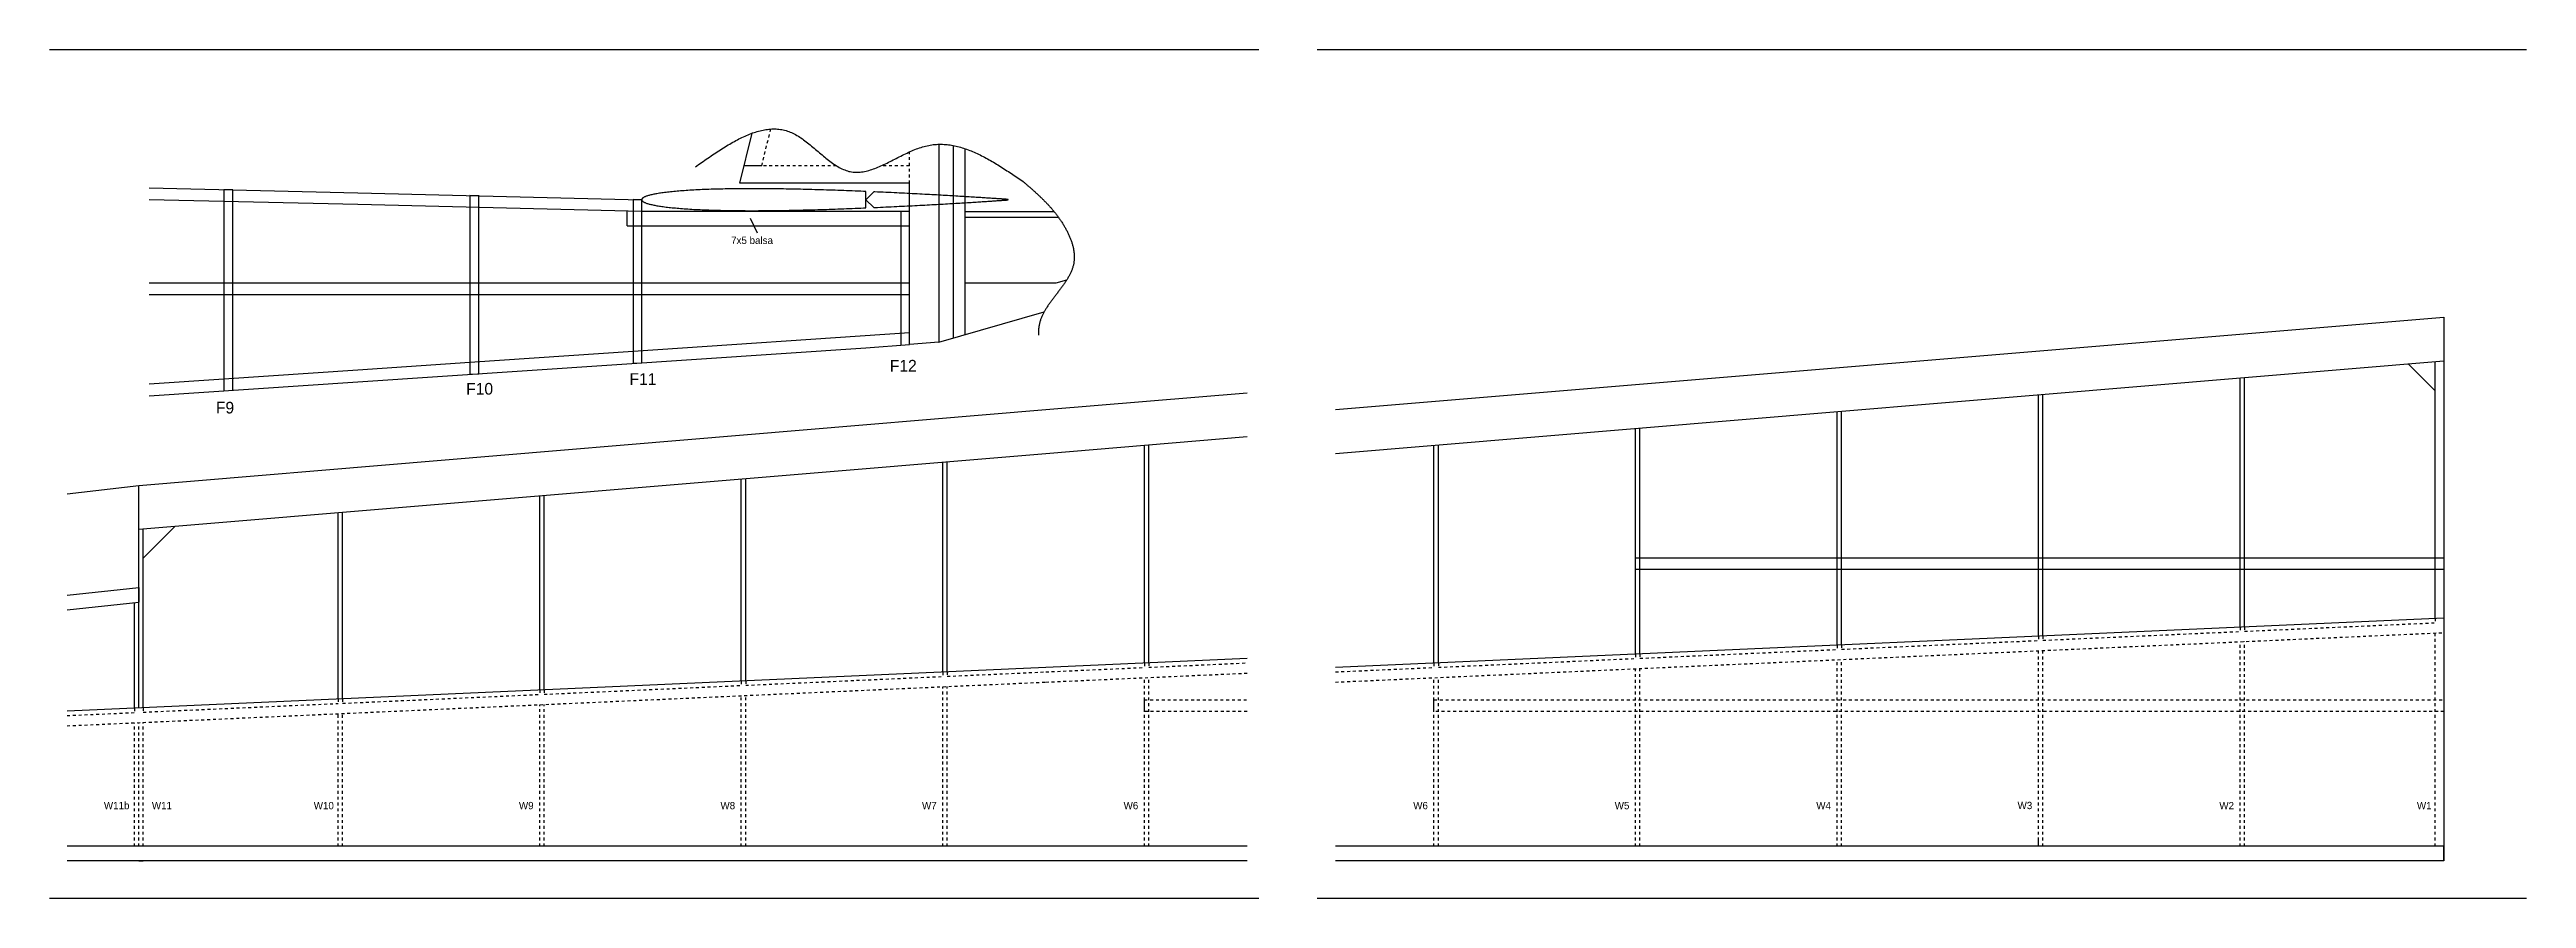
# Model space of a CAD drawing. Extents: x 177 to 1892, y 150 to 1101.
# Drawn here: x 1045 to 1892, y 150 to 440 of the extents above; entities that cross this region are included whole.
import ezdxf

# ---------------------------------------------------------------- set-up
doc = ezdxf.new("R2010")
doc.units = 0
doc.linetypes.add('JIS_02_1_0', pattern=[2, 1, -1])
doc.layers.add('SÄLJ', color=7, linetype='CONTINUOUS')

# ---------------------------------------------------------------- blocks, each defined once
blk = doc.blocks.new('*U89')
at = {"layer": 'SÄLJ', "color": 253}
blk.add_text('W6', height=2.5, dxfattribs=at).set_placement((1412.33, 180.31))
blk = doc.blocks.new('*U90')
at = {"layer": 'SÄLJ', "color": 253}
blk.add_text('W7', height=2.5, dxfattribs=at).set_placement((1343.34, 180.29))
blk = doc.blocks.new('*U91')
at = {"layer": 'SÄLJ', "color": 253}
blk.add_text('W8', height=2.5, dxfattribs=at).set_placement((1274.38, 180.31))
blk = doc.blocks.new('*U92')
at = {"layer": 'SÄLJ', "color": 253}
blk.add_text('W9', height=2.5, dxfattribs=at).set_placement((1205.41, 180.31))
blk = doc.blocks.new('*U93')
at = {"layer": 'SÄLJ', "color": 253}
blk.add_text('W10', height=2.5, dxfattribs=at).set_placement((1135.2, 180.3))
blk = doc.blocks.new('*U94')
at = {"layer": 'SÄLJ', "color": 253}
blk.add_text('W11', height=2.5, dxfattribs=at).set_placement((1079.8, 180.32))
blk = doc.blocks.new('*U95')
at = {"layer": 'SÄLJ', "color": 253}
blk.add_text('W11b', height=2.5, dxfattribs=at).set_placement((1063.39, 180.33))
blk = doc.blocks.new('*U142')
at = {"layer": 'SÄLJ', "color": 253}
blk.add_text('F9', height=4, dxfattribs=at).set_placement((1101.71, 315.82))
blk = doc.blocks.new('*U143')
at = {"layer": 'SÄLJ', "color": 253}
blk.add_text('F10', height=4, dxfattribs=at).set_placement((1187.35, 322.27))
blk = doc.blocks.new('*U144')
at = {"layer": 'SÄLJ', "color": 253}
blk.add_text('F11', height=4, dxfattribs=at).set_placement((1243.23, 325.62))
blk = doc.blocks.new('*U145')
at = {"layer": 'SÄLJ', "color": 253}
blk.add_text('F12', height=4, dxfattribs=at).set_placement((1332.32, 330.17))
blk = doc.blocks.new('*U150')
at = {"layer": 'SÄLJ', "color": 253}
blk.add_text('7x5 balsa', height=2.5, dxfattribs=at).set_placement((1278.02, 373.85))
blk = doc.blocks.new('*U83')
at = {"layer": 'SÄLJ', "color": 253}
blk.add_text('W1', height=2.5, dxfattribs=at).set_placement((1854.9, 180.3))
blk = doc.blocks.new('*U84')
at = {"layer": 'SÄLJ', "color": 253}
blk.add_text('W2', height=2.5, dxfattribs=at).set_placement((1787.29, 180.29))
blk = doc.blocks.new('*U85')
at = {"layer": 'SÄLJ', "color": 253}
blk.add_text('W3', height=2.5, dxfattribs=at).set_placement((1718.24, 180.35))
blk = doc.blocks.new('*U86')
at = {"layer": 'SÄLJ', "color": 253}
blk.add_text('W4', height=2.5, dxfattribs=at).set_placement((1649.36, 180.3))
blk = doc.blocks.new('*U87')
at = {"layer": 'SÄLJ', "color": 253}
blk.add_text('W5', height=2.5, dxfattribs=at).set_placement((1580.39, 180.3))
blk = doc.blocks.new('*U88')
at = {"layer": 'SÄLJ', "color": 253}
blk.add_text('W6', height=2.5, dxfattribs=at).set_placement((1511.44, 180.31))

msp = doc.modelspace()

# ---------------------------------------------------------------- linework, layer by layer
at = {"layer": 'SÄLJ', "linetype": 'JIS_02_1_0'}
for p, q in [((1288.49, 400.64), (1291.6, 413.22)), ((1314.08, 400.64), (1288.49, 400.64)), ((1339.05, 400.64), (1329.42, 400.64)), ((1339.05, 394.64), (1339.05, 405.38)), ((1484.81, 223.84), (1864.13, 240.78)), ((1657.98, 235.08), (1725.44, 238.09)), ((1725.44, 239.59), (1725.44, 238.09)), ((1726.94, 238.16), (1794.41, 241.17)), ((1726.94, 239.66), (1726.94, 238.16)), ((1794.41, 242.67), (1794.41, 241.17)), ((1794.41, 167.61), (1794.41, 237.67)), ((1795.91, 241.24), (1861.13, 244.15)), ((1795.91, 242.74), (1795.91, 241.24)), ((1795.91, 167.61), (1795.91, 237.74)), ((1861.13, 245.65), (1861.13, 244.15)), ((1861.13, 167.61), (1861.13, 240.65)), ((1419.43, 230.35), (1419.43, 228.85)), ((1420.93, 228.91), (1454.57, 230.42)), ((1420.93, 230.41), (1420.93, 228.91)), ((1518.54, 230.35), (1518.54, 228.85)), ((1520.04, 228.91), (1587.51, 231.93)), ((1520.04, 230.41), (1520.04, 228.91)), ((1587.51, 233.43), (1587.51, 231.93)), ((1589.01, 232), (1656.48, 235.01)), ((1589.01, 233.5), (1589.01, 232)), ((1656.48, 236.51), (1656.48, 235.01)), ((1656.48, 167.61), (1656.48, 231.51)), ((1657.98, 236.58), (1657.98, 235.08)), ((1657.98, 167.61), (1657.98, 231.58)), ((1725.44, 167.61), (1725.44, 234.59)), ((1726.94, 167.61), (1726.94, 234.66)), ((1050.77, 208.88), (1385.7, 223.84)), ((1212.53, 221.11), (1212.53, 219.61)), ((1214.03, 219.67), (1281.5, 222.69)), ((1214.03, 221.17), (1214.03, 219.67)), ((1281.5, 224.19), (1281.5, 222.69)), ((1283, 222.75), (1350.46, 225.77)), ((1283, 224.25), (1283, 222.75)), ((1350.46, 227.27), (1350.46, 225.77)), ((1350.46, 167.61), (1350.46, 222.27)), ((1351.96, 225.83), (1385.7, 227.34)), ((1351.96, 227.33), (1351.96, 225.83)), ((1351.96, 167.61), (1351.96, 222.33)), ((1385.7, 227.34), (1419.43, 228.85)), ((1385.7, 223.84), (1454.57, 226.92)), ((1419.43, 167.61), (1419.43, 225.35)), ((1420.93, 167.61), (1420.93, 225.41)), ((1484.81, 227.34), (1518.54, 228.85)), ((1518.54, 167.61), (1518.54, 225.35)), ((1520.04, 167.61), (1520.04, 225.41)), ((1587.51, 167.61), (1587.51, 228.43)), ((1589.01, 167.61), (1589.01, 228.5)), ((1050.77, 212.38), (1073.84, 213.41)), ((1073.84, 214.91), (1073.84, 213.41)), ((1076.84, 213.55), (1143.56, 216.53)), ((1076.84, 215.05), (1076.84, 213.55)), ((1143.56, 218.03), (1143.56, 216.53)), ((1143.56, 167.61), (1143.56, 213.03)), ((1145.06, 216.59), (1212.53, 219.61)), ((1145.06, 218.09), (1145.06, 216.59)), ((1145.06, 167.61), (1145.06, 213.09)), ((1212.53, 167.61), (1212.53, 216.11)), ((1214.03, 167.61), (1214.03, 216.17)), ((1281.5, 167.61), (1281.5, 219.19)), ((1283, 167.61), (1283, 219.25)), ((1419.43, 217.81), (1454.57, 217.81)), ((1454.57, 213.81), (1419.43, 213.81)), ((1518.54, 217.81), (1864.13, 217.81)), ((1864.13, 213.81), (1518.54, 213.81)), ((1073.84, 167.61), (1073.84, 209.91)), ((1075.34, 167.61), (1075.34, 209.98)), ((1076.84, 167.61), (1076.84, 210.05))]:
    msp.add_line(p, q, dxfattribs=at)
at = {"layer": 'SÄLJ'}
for p, q in [((1354.05, 407.57), (1354.05, 341.66)), ((1288.49, 400.64), (1282.49, 400.64)), ((1358.05, 406.51), (1358.05, 342.81)), ((1078.91, 393.05), (1150.32, 391.34)), ((1150.32, 391.34), (1247.45, 389.02)), ((1150.32, 387.33), (1078.91, 389.02)), ((1247.45, 385.02), (1150.32, 387.33)), ((1242.45, 380.02), (1242.45, 385.14)), ((1247.45, 385.02), (1247.45, 389.02)), ((1339.05, 385.02), (1247.45, 385.02)), ((1339.05, 339.47), (1339.05, 385.02)), ((1358.05, 385.02), (1388.47, 385.02)), ((1358.05, 383.02), (1390.01, 383.02)), ((1242.45, 380.02), (1339.05, 380.02)), ((1078.91, 360.54), (1150.32, 360.54)), ((1078.91, 356.54), (1150.32, 356.54)), ((1150.32, 360.54), (1324.14, 360.54)), ((1150.32, 356.54), (1324.14, 356.54)), ((1324.14, 360.54), (1339.05, 360.54)), ((1324.14, 356.54), (1339.05, 356.54)), ((1358.05, 360.54), (1389.3, 360.54)), ((1389.3, 360.54), (1392.89, 361.58)), ((1484.81, 317.13), (1864.13, 348.83)), ((1864.13, 348.83), (1864.13, 162.61)), ((1864.13, 348.83), (1864.13, 333.83)), ((1484.81, 302.13), (1864.13, 333.83)), ((1861.13, 323.58), (1851.9, 332.81)), ((1861.13, 245.65), (1861.13, 333.58)), ((1385.7, 317.13), (1454.57, 322.89)), ((1725.44, 239.59), (1725.44, 322.24)), ((1726.94, 239.66), (1726.94, 322.37)), ((1794.41, 242.67), (1794.41, 328.01)), ((1795.91, 242.74), (1795.91, 328.13)), ((1075.34, 291.19), (1385.7, 317.13)), ((1656.48, 236.51), (1656.48, 316.48)), ((1657.98, 236.58), (1657.98, 316.6)), ((1385.7, 302.13), (1454.57, 307.89)), ((1587.51, 233.43), (1587.51, 310.72)), ((1589.01, 233.5), (1589.01, 310.84)), ((1075.34, 276.19), (1385.7, 302.13)), ((1350.46, 227.27), (1350.46, 299.19)), ((1351.96, 227.33), (1351.96, 299.31)), ((1419.43, 230.35), (1419.43, 304.95)), ((1420.93, 230.41), (1420.93, 305.08)), ((1518.54, 230.35), (1518.54, 304.95)), ((1520.04, 230.41), (1520.04, 305.08)), ((1050.77, 288.28), (1075.34, 291.19)), ((1075.34, 214.98), (1075.34, 291.19)), ((1281.5, 224.19), (1281.5, 293.42)), ((1283, 224.25), (1283, 293.55)), ((1143.56, 218.03), (1143.56, 281.9)), ((1145.06, 218.09), (1145.06, 282.02)), ((1212.53, 221.11), (1212.53, 287.66)), ((1214.03, 221.17), (1214.03, 287.78)), ((1087.76, 277.23), (1076.84, 266.32)), ((1076.84, 215.05), (1076.84, 276.32)), ((1587.51, 262.39), (1587.51, 266.39)), ((1587.51, 266.39), (1864.13, 266.39)), ((1050.77, 253.61), (1075.34, 256.19)), ((1075.34, 256.19), (1075.34, 251.19)), ((1864.13, 262.39), (1587.51, 262.39)), ((1050.77, 248.61), (1075.34, 251.19)), ((1073.84, 214.91), (1073.84, 251.04)), ((1864.13, 245.78), (1484.81, 228.84)), ((1454.57, 231.92), (1385.7, 228.84)), ((1385.7, 228.84), (1050.77, 213.88)), ((1419.43, 213.81), (1419.43, 217.81)), ((1518.54, 213.81), (1518.54, 217.81)), ((1725.44, 167.61), (1725.44, 170.61)), ((1385.7, 167.61), (1050.77, 167.61)), ((1075.34, 162.61), (1073.84, 162.61)), ((1075.34, 162.61), (1076.84, 162.61)), ((1454.57, 167.61), (1385.7, 167.61)), ((1864.13, 167.61), (1484.81, 167.61)), ((1864.13, 162.61), (1864.13, 167.61))]:
    msp.add_line(p, q, dxfattribs=at)
at = {"layer": 'SÄLJ', "color": 253}
msp.add_line((1287.02, 377.58), (1284.7, 382.55), dxfattribs=at)
at = {"layer": 'SÄLJ', "color": 3}
for points in [[(1044.78, 440.45), (1458.58, 440.45)], [(1478.58, 440.45), (1892.38, 440.45)], [(1458.58, 149.75), (1044.78, 149.75)], [(1892.38, 149.75), (1478.58, 149.75)]]:
    msp.add_lwpolyline(points, dxfattribs=at)
at = {"layer": 'SÄLJ'}
for points in [[(1349.05, 340.22), (1339.05, 339.47), (1339.05, 394.64), (1281, 394.64), (1285.26, 411.82)], [(1349.05, 408), (1349.05, 340.22), (1385.14, 350.6)], [(1104.48, 392.44), (1104.48, 323.6), (1107.48, 323.8), (1107.48, 392.36), (1104.48, 392.44)], [(1188.64, 390.43), (1188.64, 329.25), (1191.64, 329.45), (1191.64, 390.35), (1188.64, 390.43)], [(1244.45, 333), (1247.45, 333.2), (1247.45, 389.02), (1244.45, 389.09), (1244.45, 333)], [(1336.05, 385.02), (1336.05, 339.24), (1339.05, 339.47), (1339.05, 385.02), (1336.05, 385.02)], [(1339.05, 343.47), (1244.45, 337), (1188.64, 333.25), (1150.32, 330.67)], [(1150.32, 326.67), (1324.14, 338.35), (1339.05, 339.47), (1339.05, 343.47)], [(1150.32, 330.67), (1104.48, 327.6), (1078.91, 325.88)], [(1078.91, 321.88), (1150.32, 326.67)], [(1385.7, 162.61), (1050.77, 162.61)], [(1454.57, 162.61), (1385.7, 162.61)], [(1864.13, 162.61), (1484.81, 162.61)]]:
    msp.add_lwpolyline(points, dxfattribs=at)
at = {"layer": 'SÄLJ', "linetype": 'CONTINUOUS'}
for points in [[(1324.14, 391.82), (1323.37, 391.85), (1322.4, 391.89), (1321.43, 391.93), (1320.46, 391.97), (1319.48, 392.01), (1318.5, 392.05), (1317.52, 392.08), (1316.54, 392.12), (1315.55, 392.16), (1314.56, 392.19), (1313.58, 392.23), (1312.59, 392.26), (1311.6, 392.29), (1310.61, 392.32), (1309.62, 392.36), (1308.63, 392.39), (1307.64, 392.42), (1306.66, 392.44), (1305.67, 392.47), (1304.68, 392.5), (1303.7, 392.52), (1302.71, 392.55), (1301.73, 392.57), (1300.75, 392.59), (1299.78, 392.62), (1298.8, 392.64), (1297.83, 392.65), (1296.86, 392.67), (1295.9, 392.69), (1294.93, 392.7), (1293.98, 392.72), (1293.02, 392.73), (1292.07, 392.74), (1291.13, 392.75), (1290.19, 392.76), (1289.25, 392.77), (1288.32, 392.77), (1287.4, 392.78), (1286.48, 392.78), (1285.56, 392.78), (1284.66, 392.78), (1283.76, 392.78), (1282.86, 392.78), (1281.97, 392.77), (1281.09, 392.77), (1280.22, 392.76), (1279.35, 392.75), (1278.5, 392.74), (1277.65, 392.73), (1276.8, 392.72), (1275.97, 392.7), (1275.14, 392.68), (1274.33, 392.67), (1273.52, 392.65), (1272.72, 392.62), (1271.93, 392.6), (1271.15, 392.58), (1270.38, 392.55), (1269.62, 392.52), (1268.87, 392.49), (1268.13, 392.46), (1267.4, 392.43), (1266.69, 392.39), (1265.98, 392.36), (1265.28, 392.32), (1264.59, 392.28), (1263.92, 392.24), (1263.26, 392.2), (1262.61, 392.16), (1261.97, 392.11), (1261.34, 392.07), (1260.73, 392.02), (1260.12, 391.97), (1259.53, 391.92), (1258.95, 391.87), (1258.39, 391.81), (1257.84, 391.76), (1257.3, 391.7), (1256.77, 391.65), (1256.26, 391.59), (1255.76, 391.53), (1255.27, 391.47), (1254.8, 391.41), (1254.34, 391.34), (1253.9, 391.28), (1253.47, 391.21), (1253.05, 391.15), (1252.65, 391.08), (1252.26, 391.01), (1251.89, 390.94), (1251.53, 390.87), (1251.19, 390.8), (1250.86, 390.73), (1250.54, 390.65), (1250.24, 390.58), (1249.96, 390.5), (1249.69, 390.43), (1249.44, 390.35), (1249.2, 390.27), (1248.97, 390.19), (1248.76, 390.11), (1248.57, 390.03), (1248.39, 389.95), (1248.23, 389.87), (1248.08, 389.79), (1247.95, 389.71), (1247.83, 389.62), (1247.73, 389.54), (1247.64, 389.46), (1247.57, 389.37), (1247.52, 389.28), (1247.48, 389.2), (1247.45, 389.11), (1247.45, 389.02), (1247.45, 388.93), (1247.48, 388.85), (1247.52, 388.76), (1247.57, 388.67), (1247.64, 388.59), (1247.73, 388.5), (1247.83, 388.42), (1247.95, 388.34), (1248.08, 388.25), (1248.23, 388.17), (1248.39, 388.09), (1248.57, 388.01), (1248.76, 387.93), (1248.97, 387.85), (1249.2, 387.77), (1249.44, 387.69), (1249.69, 387.62), (1249.96, 387.54), (1250.24, 387.47), (1250.54, 387.39), (1250.86, 387.32), (1251.19, 387.25), (1251.53, 387.17), (1251.89, 387.1), (1252.26, 387.03), (1252.65, 386.97), (1253.05, 386.9), (1253.47, 386.83), (1253.9, 386.77), (1254.34, 386.7), (1254.8, 386.64), (1255.27, 386.58), (1255.76, 386.52), (1256.26, 386.46), (1256.77, 386.4), (1257.3, 386.34), (1257.84, 386.29), (1258.39, 386.23), (1258.95, 386.18), (1259.53, 386.13), (1260.12, 386.08), (1260.73, 386.03), (1261.34, 385.98), (1261.97, 385.93), (1262.61, 385.89), (1263.26, 385.84), (1263.92, 385.8), (1264.59, 385.76), (1265.28, 385.72), (1265.98, 385.69), (1266.69, 385.65), (1267.4, 385.62), (1268.13, 385.58), (1268.87, 385.55), (1269.62, 385.52), (1270.38, 385.5), (1271.15, 385.47), (1271.93, 385.44), (1272.72, 385.42), (1273.52, 385.4), (1274.33, 385.38), (1275.14, 385.36), (1275.97, 385.34), (1276.8, 385.33), (1277.65, 385.31), (1278.5, 385.3), (1279.35, 385.29), (1280.22, 385.28), (1281.09, 385.28), (1281.97, 385.27), (1282.86, 385.27), (1283.76, 385.26), (1284.66, 385.26), (1285.56, 385.26), (1286.48, 385.26), (1287.4, 385.27), (1288.32, 385.27), (1289.25, 385.28), (1290.19, 385.28), (1291.13, 385.29), (1292.07, 385.3), (1293.02, 385.31), (1293.98, 385.33), (1294.93, 385.34), (1295.9, 385.36), (1296.86, 385.37), (1297.83, 385.39), (1298.8, 385.41), (1299.78, 385.43), (1300.75, 385.45), (1301.73, 385.47), (1302.71, 385.5), (1303.7, 385.52), (1304.68, 385.55), (1305.67, 385.57), (1306.66, 385.6), (1307.64, 385.63), (1308.63, 385.66), (1309.62, 385.69), (1310.61, 385.72), (1311.6, 385.75), (1312.59, 385.79), (1313.58, 385.82), (1314.56, 385.85), (1315.55, 385.89), (1316.54, 385.92), (1317.52, 385.96), (1318.5, 386), (1319.48, 386.04), (1320.46, 386.07), (1321.43, 386.11), (1322.4, 386.15), (1323.37, 386.19), (1324.14, 386.22)], [(1326.82, 386.34), (1327.21, 386.36), (1328.16, 386.4), (1329.11, 386.44), (1330.05, 386.48), (1330.98, 386.53), (1331.91, 386.57), (1332.84, 386.61), (1333.76, 386.66), (1334.67, 386.7), (1335.58, 386.75), (1336.48, 386.79), (1337.37, 386.83), (1338.26, 386.88), (1339.14, 386.92), (1340.01, 386.97), (1340.88, 387.01), (1341.74, 387.06), (1342.59, 387.1), (1343.43, 387.15), (1344.26, 387.19), (1345.09, 387.23), (1345.9, 387.28), (1346.71, 387.32), (1347.51, 387.37), (1348.3, 387.41), (1349.08, 387.45), (1349.85, 387.5), (1350.61, 387.54), (1351.36, 387.58), (1352.1, 387.63), (1352.83, 387.67), (1353.55, 387.71), (1354.26, 387.75), (1354.95, 387.79), (1355.64, 387.83), (1356.31, 387.87), (1356.98, 387.91), (1357.63, 387.95), (1358.27, 387.99), (1358.89, 388.03), (1359.51, 388.07), (1360.11, 388.11), (1360.7, 388.14), (1361.28, 388.18), (1361.84, 388.21), (1362.4, 388.25), (1362.93, 388.28), (1363.46, 388.32), (1363.97, 388.35), (1364.47, 388.38), (1364.96, 388.41), (1365.43, 388.45), (1365.89, 388.48), (1366.33, 388.5), (1366.76, 388.53), (1367.18, 388.56), (1367.58, 388.59), (1367.97, 388.61), (1368.34, 388.64), (1368.7, 388.66), (1369.04, 388.69), (1369.37, 388.71), (1369.69, 388.73), (1369.99, 388.75), (1370.27, 388.77), (1370.54, 388.79), (1370.8, 388.81), (1371.04, 388.82), (1371.26, 388.84), (1371.47, 388.85), (1371.67, 388.87), (1371.84, 388.88), (1372.01, 388.89), (1372.16, 388.9), (1372.29, 388.91), (1372.4, 388.92), (1372.51, 388.92), (1372.59, 388.93), (1372.66, 388.93), (1372.72, 388.94), (1372.76, 388.94), (1372.78, 388.94), (1372.79, 388.94), (1372.79, 389.1), (1372.78, 389.1), (1372.76, 389.1), (1372.72, 389.11), (1372.66, 389.11), (1372.59, 389.11), (1372.51, 389.12), (1372.4, 389.13), (1372.29, 389.14), (1372.16, 389.15), (1372.01, 389.16), (1371.84, 389.17), (1371.67, 389.18), (1371.47, 389.19), (1371.26, 389.21), (1371.04, 389.22), (1370.8, 389.24), (1370.54, 389.26), (1370.27, 389.28), (1369.99, 389.29), (1369.69, 389.32), (1369.37, 389.34), (1369.04, 389.36), (1368.7, 389.38), (1368.34, 389.41), (1367.97, 389.43), (1367.58, 389.46), (1367.18, 389.48), (1366.76, 389.51), (1366.33, 389.54), (1365.89, 389.57), (1365.43, 389.6), (1364.96, 389.63), (1364.47, 389.66), (1363.97, 389.69), (1363.46, 389.73), (1362.93, 389.76), (1362.4, 389.79), (1361.84, 389.83), (1361.28, 389.87), (1360.7, 389.9), (1360.11, 389.94), (1359.51, 389.98), (1358.89, 390.01), (1358.27, 390.05), (1357.63, 390.09), (1356.98, 390.13), (1356.31, 390.17), (1355.64, 390.21), (1354.95, 390.25), (1354.26, 390.29), (1353.55, 390.33), (1352.83, 390.38), (1352.1, 390.42), (1351.36, 390.46), (1350.61, 390.5), (1349.85, 390.55), (1349.08, 390.59), (1348.3, 390.63), (1347.51, 390.68), (1346.71, 390.72), (1345.9, 390.77), (1345.09, 390.81), (1344.26, 390.85), (1343.43, 390.9), (1342.59, 390.94), (1341.74, 390.99), (1340.88, 391.03), (1340.01, 391.08), (1339.14, 391.12), (1338.26, 391.17), (1337.37, 391.21), (1336.48, 391.26), (1335.58, 391.3), (1334.67, 391.34), (1333.76, 391.39), (1332.84, 391.43), (1331.91, 391.47), (1330.98, 391.52), (1330.05, 391.56), (1329.11, 391.6), (1328.16, 391.65), (1327.21, 391.69), (1326.82, 391.71), (1324.14, 389.02)]]:
    msp.add_lwpolyline(points, close=True, dxfattribs=at)
at = {"layer": 'SÄLJ', "color": 253}
for points in [[(1265.78, 400.26, 0), (1266.31, 400.64, 0), (1266.85, 401.02, 0), (1267.39, 401.4, 0), (1267.92, 401.78, 0), (1268.46, 402.15, 0), (1269, 402.53, 0), (1269.53, 402.9, 0), (1270.07, 403.27, 0), (1270.61, 403.64, 0), (1271.14, 404, 0), (1271.68, 404.37, 0), (1272.21, 404.73, 0), (1272.75, 405.08, 0), (1273.28, 405.44, 0), (1273.81, 405.78, 0), (1274.35, 406.13, 0), (1274.88, 406.47, 0), (1275.41, 406.8, 0), (1275.94, 407.13, 0), (1276.47, 407.46, 0), (1277, 407.77, 0), (1277.53, 408.09, 0), (1278.06, 408.39, 0), (1278.59, 408.69, 0), (1279.12, 408.99, 0), (1279.64, 409.27, 0), (1280.17, 409.55, 0), (1280.69, 409.82, 0), (1281.22, 410.08, 0), (1281.74, 410.34, 0), (1282.26, 410.58, 0), (1282.78, 410.82, 0), (1283.3, 411.05, 0), (1283.82, 411.26, 0), (1284.34, 411.47, 0), (1284.85, 411.67, 0), (1285.37, 411.86, 0), (1285.88, 412.04, 0), (1286.39, 412.2, 0), (1286.91, 412.36, 0), (1287.42, 412.5, 0), (1287.92, 412.63, 0), (1288.43, 412.75, 0), (1288.94, 412.86, 0), (1289.44, 412.96, 0), (1289.94, 413.04, 0), (1290.44, 413.11, 0), (1290.94, 413.17, 0), (1291.44, 413.21, 0), (1291.94, 413.24, 0), (1292.43, 413.25, 0), (1292.93, 413.25, 0), (1293.42, 413.23, 0), (1293.91, 413.2, 0), (1294.39, 413.16, 0), (1294.88, 413.09, 0), (1295.36, 413.02, 0), (1295.85, 412.92, 0), (1296.33, 412.81, 0), (1296.8, 412.68, 0), (1297.28, 412.54, 0), (1297.75, 412.38, 0), (1298.23, 412.19, 0), (1298.7, 412, 0), (1299.16, 411.78, 0), (1299.63, 411.55, 0), (1300.09, 411.3, 0), (1300.56, 411.03, 0), (1301.02, 410.75, 0), (1301.48, 410.46, 0), (1301.93, 410.16, 0), (1302.39, 409.84, 0), (1302.84, 409.51, 0), (1303.3, 409.18, 0), (1303.75, 408.83, 0), (1304.2, 408.48, 0), (1304.65, 408.12, 0), (1305.1, 407.75, 0), (1305.55, 407.38, 0), (1306, 407.01, 0), (1306.45, 406.63, 0), (1306.9, 406.25, 0), (1307.35, 405.87, 0), (1307.79, 405.49, 0), (1308.24, 405.11, 0), (1308.69, 404.73, 0), (1309.14, 404.35, 0), (1309.59, 403.97, 0), (1310.04, 403.6, 0), (1310.48, 403.24, 0), (1310.93, 402.88, 0), (1311.39, 402.53, 0), (1311.84, 402.19, 0), (1312.29, 401.85, 0), (1312.74, 401.53, 0), (1313.2, 401.21, 0), (1313.65, 400.91, 0), (1314.11, 400.62, 0), (1314.57, 400.34, 0), (1315.03, 400.08, 0), (1315.49, 399.84, 0), (1315.96, 399.61, 0), (1316.42, 399.39, 0), (1316.89, 399.2, 0), (1317.36, 399.02, 0), (1317.83, 398.87, 0), (1318.3, 398.73, 0), (1318.78, 398.62, 0), (1319.26, 398.53, 0), (1319.74, 398.47, 0), (1320.23, 398.42, 0), (1320.71, 398.4, 0), (1321.2, 398.4, 0), (1321.69, 398.42, 0), (1322.19, 398.46, 0), (1322.68, 398.51, 0), (1323.18, 398.59, 0), (1323.68, 398.68, 0), (1324.18, 398.79, 0), (1324.68, 398.91, 0), (1325.19, 399.05, 0), (1325.7, 399.2, 0), (1326.2, 399.36, 0), (1326.72, 399.54, 0), (1327.23, 399.73, 0), (1327.74, 399.93, 0), (1328.26, 400.14, 0), (1328.77, 400.36, 0), (1329.29, 400.58, 0), (1329.81, 400.82, 0), (1330.33, 401.06, 0), (1330.85, 401.31, 0), (1331.37, 401.56, 0), (1331.9, 401.82, 0), (1332.42, 402.08, 0), (1332.94, 402.35, 0), (1333.47, 402.62, 0), (1334, 402.89, 0), (1334.52, 403.16, 0), (1335.05, 403.43, 0), (1335.58, 403.7, 0), (1336.11, 403.96, 0), (1336.64, 404.23, 0), (1337.17, 404.49, 0), (1337.7, 404.75, 0), (1338.23, 405, 0), (1338.76, 405.25, 0), (1339.29, 405.49, 0), (1339.82, 405.73, 0), (1340.35, 405.95, 0), (1340.88, 406.17, 0), (1341.41, 406.38, 0), (1341.94, 406.58, 0), (1342.47, 406.77, 0), (1343, 406.95, 0), (1343.53, 407.11, 0), (1344.05, 407.26, 0), (1344.58, 407.4, 0), (1345.11, 407.52, 0), (1345.64, 407.63, 0), (1346.16, 407.73, 0), (1346.69, 407.81, 0), (1347.21, 407.87, 0), (1347.73, 407.93, 0), (1348.26, 407.96, 0), (1348.78, 407.99, 0), (1349.3, 408, 0), (1349.83, 408.01, 0), (1350.35, 407.99, 0), (1350.87, 407.97, 0), (1351.39, 407.94, 0), (1351.91, 407.89, 0), (1352.43, 407.83, 0), (1352.94, 407.76, 0), (1353.46, 407.68, 0), (1353.98, 407.59, 0), (1354.5, 407.48, 0), (1355.01, 407.37, 0), (1355.53, 407.25, 0), (1356.05, 407.11, 0), (1356.56, 406.97, 0), (1357.08, 406.82, 0), (1357.59, 406.66, 0), (1358.11, 406.49, 0), (1358.62, 406.31, 0), (1359.13, 406.12, 0), (1359.65, 405.92, 0), (1360.16, 405.72, 0), (1360.67, 405.51, 0), (1361.18, 405.29, 0), (1361.7, 405.06, 0), (1362.21, 404.82, 0), (1362.72, 404.58, 0), (1363.23, 404.33, 0), (1363.74, 404.08, 0), (1364.25, 403.82, 0), (1364.76, 403.55, 0), (1365.27, 403.28, 0), (1365.78, 403, 0), (1366.29, 402.72, 0), (1366.8, 402.43, 0), (1367.31, 402.13, 0), (1367.82, 401.83, 0), (1368.33, 401.53, 0), (1368.84, 401.22, 0), (1369.34, 400.91, 0), (1369.85, 400.59, 0), (1370.36, 400.27, 0), (1370.87, 399.95, 0), (1371.38, 399.62, 0), (1371.88, 399.3, 0), (1372.39, 398.96, 0), (1372.9, 398.63, 0), (1373.4, 398.29, 0), (1373.91, 397.96, 0), (1374.42, 397.62, 0), (1374.93, 397.27, 0), (1375.43, 396.93, 0), (1375.94, 396.59, 0), (1376.45, 396.24, 0), (1376.95, 395.9, 0), (1377.46, 395.55, 0), (1377.97, 395.2, 0)], [(1377.97, 395.2, 0), (1378.17, 395.03, 0), (1378.37, 394.86, 0), (1378.58, 394.68, 0), (1378.78, 394.51, 0), (1378.99, 394.33, 0), (1379.19, 394.16, 0), (1379.39, 393.98, 0), (1379.6, 393.81, 0), (1379.8, 393.63, 0), (1380.01, 393.46, 0), (1380.21, 393.28, 0), (1380.41, 393.1, 0), (1380.61, 392.93, 0), (1380.82, 392.75, 0), (1381.02, 392.57, 0), (1381.22, 392.39, 0), (1381.42, 392.21, 0), (1381.63, 392.04, 0), (1381.83, 391.86, 0), (1382.03, 391.67, 0), (1382.23, 391.49, 0), (1382.43, 391.31, 0), (1382.63, 391.13, 0), (1382.83, 390.94, 0), (1383.03, 390.76, 0), (1383.23, 390.57, 0), (1383.43, 390.38, 0), (1383.63, 390.2, 0), (1383.83, 390.01, 0), (1384.02, 389.82, 0), (1384.22, 389.63, 0), (1384.42, 389.44, 0), (1384.61, 389.24, 0), (1384.81, 389.05, 0), (1385, 388.85, 0), (1385.2, 388.66, 0), (1385.39, 388.46, 0), (1385.59, 388.26, 0), (1385.78, 388.06, 0), (1385.97, 387.86, 0), (1386.17, 387.65, 0), (1386.36, 387.45, 0), (1386.55, 387.24, 0), (1386.74, 387.03, 0), (1386.93, 386.82, 0), (1387.12, 386.61, 0), (1387.3, 386.4, 0), (1387.49, 386.18, 0), (1387.68, 385.97, 0), (1387.87, 385.75, 0), (1388.05, 385.53, 0), (1388.24, 385.31, 0), (1388.42, 385.08, 0), (1388.6, 384.86, 0), (1388.78, 384.63, 0), (1388.97, 384.4, 0), (1389.15, 384.17, 0), (1389.33, 383.94, 0), (1389.5, 383.7, 0), (1389.68, 383.47, 0), (1389.86, 383.23, 0), (1390.03, 382.99, 0), (1390.2, 382.75, 0), (1390.38, 382.5, 0), (1390.55, 382.26, 0), (1390.71, 382.01, 0), (1390.88, 381.77, 0), (1391.05, 381.52, 0), (1391.21, 381.27, 0), (1391.37, 381.02, 0), (1391.53, 380.77, 0), (1391.69, 380.51, 0), (1391.84, 380.26, 0), (1391.99, 380, 0), (1392.14, 379.75, 0), (1392.29, 379.49, 0), (1392.44, 379.23, 0), (1392.58, 378.98, 0), (1392.72, 378.71, 0), (1392.86, 378.45, 0), (1392.99, 378.19, 0), (1393.13, 377.93, 0), (1393.25, 377.67, 0), (1393.38, 377.4, 0), (1393.5, 377.14, 0), (1393.62, 376.88, 0), (1393.74, 376.61, 0), (1393.86, 376.34, 0), (1393.97, 376.08, 0), (1394.07, 375.81, 0), (1394.18, 375.55, 0), (1394.28, 375.28, 0), (1394.37, 375.01, 0), (1394.47, 374.74, 0), (1394.56, 374.48, 0), (1394.64, 374.21, 0), (1394.72, 373.94, 0), (1394.8, 373.67, 0), (1394.87, 373.4, 0), (1394.94, 373.14, 0), (1395.01, 372.87, 0), (1395.07, 372.6, 0), (1395.13, 372.33, 0), (1395.18, 372.07, 0), (1395.23, 371.8, 0), (1395.27, 371.53, 0), (1395.31, 371.27, 0), (1395.34, 371, 0), (1395.37, 370.74, 0), (1395.39, 370.47, 0), (1395.41, 370.21, 0), (1395.43, 369.94, 0), (1395.44, 369.68, 0), (1395.44, 369.42, 0), (1395.44, 369.16, 0), (1395.43, 368.9, 0), (1395.42, 368.64, 0), (1395.41, 368.38, 0), (1395.38, 368.12, 0), (1395.35, 367.86, 0), (1395.32, 367.61, 0), (1395.28, 367.35, 0), (1395.24, 367.1, 0), (1395.18, 366.84, 0), (1395.13, 366.59, 0), (1395.07, 366.34, 0), (1395, 366.09, 0), (1394.92, 365.84, 0), (1394.84, 365.59, 0), (1394.76, 365.34, 0), (1394.67, 365.1, 0), (1394.58, 364.85, 0), (1394.48, 364.61, 0), (1394.38, 364.36, 0), (1394.27, 364.12, 0), (1394.16, 363.88, 0), (1394.04, 363.64, 0), (1393.92, 363.4, 0), (1393.8, 363.16, 0), (1393.67, 362.92, 0), (1393.54, 362.68, 0), (1393.4, 362.44, 0), (1393.27, 362.2, 0), (1393.13, 361.97, 0), (1392.98, 361.73, 0), (1392.83, 361.5, 0), (1392.68, 361.26, 0), (1392.53, 361.03, 0), (1392.38, 360.79, 0), (1392.22, 360.56, 0), (1392.06, 360.32, 0), (1391.9, 360.09, 0), (1391.73, 359.86, 0), (1391.57, 359.62, 0), (1391.4, 359.39, 0), (1391.23, 359.16, 0), (1391.06, 358.93, 0), (1390.88, 358.7, 0), (1390.71, 358.46, 0), (1390.54, 358.23, 0), (1390.36, 358, 0), (1390.19, 357.77, 0), (1390.01, 357.54, 0), (1389.83, 357.31, 0), (1389.65, 357.07, 0), (1389.48, 356.84, 0), (1389.3, 356.61, 0), (1389.12, 356.38, 0), (1388.94, 356.15, 0), (1388.76, 355.92, 0), (1388.59, 355.68, 0), (1388.41, 355.45, 0), (1388.23, 355.22, 0), (1388.06, 354.99, 0), (1387.88, 354.75, 0), (1387.71, 354.52, 0), (1387.54, 354.28, 0), (1387.37, 354.05, 0), (1387.2, 353.81, 0), (1387.03, 353.58, 0), (1386.87, 353.34, 0), (1386.7, 353.11, 0), (1386.54, 352.87, 0), (1386.38, 352.63, 0), (1386.22, 352.39, 0), (1386.07, 352.15, 0), (1385.92, 351.92, 0), (1385.77, 351.68, 0), (1385.62, 351.44, 0), (1385.48, 351.19, 0), (1385.34, 350.95, 0), (1385.2, 350.71, 0), (1385.07, 350.46, 0), (1384.94, 350.22, 0), (1384.81, 349.98, 0), (1384.69, 349.73, 0), (1384.57, 349.48, 0), (1384.45, 349.23, 0), (1384.34, 348.98, 0), (1384.23, 348.73, 0), (1384.13, 348.48, 0), (1384.04, 348.23, 0), (1383.94, 347.98, 0), (1383.86, 347.72, 0), (1383.77, 347.46, 0), (1383.7, 347.21, 0), (1383.62, 346.95, 0), (1383.56, 346.69, 0), (1383.49, 346.43, 0), (1383.44, 346.17, 0), (1383.39, 345.9, 0), (1383.35, 345.64, 0), (1383.31, 345.37, 0), (1383.28, 345.11, 0), (1383.25, 344.84, 0), (1383.23, 344.57, 0), (1383.22, 344.3, 0), (1383.21, 344.02, 0), (1383.21, 343.75, 0), (1383.21, 343.47, 0), (1383.22, 343.2, 0), (1383.23, 342.92, 0), (1383.23, 342.64, 0)]]:
    msp.add_polyline3d(points, dxfattribs=at)

# ---------------------------------------------------------------- block references
at = {"layer": 'SÄLJ', "color": 3}
for name in ['*U150', '*U145', '*U143', '*U144', '*U142', '*U95', '*U94', '*U93', '*U92', '*U91', '*U90', '*U89', '*U88', '*U87', '*U86', '*U85', '*U84', '*U83']:
    msp.add_blockref(name, (0, 0), dxfattribs=at)

doc.saveas('drawing.dxf')
